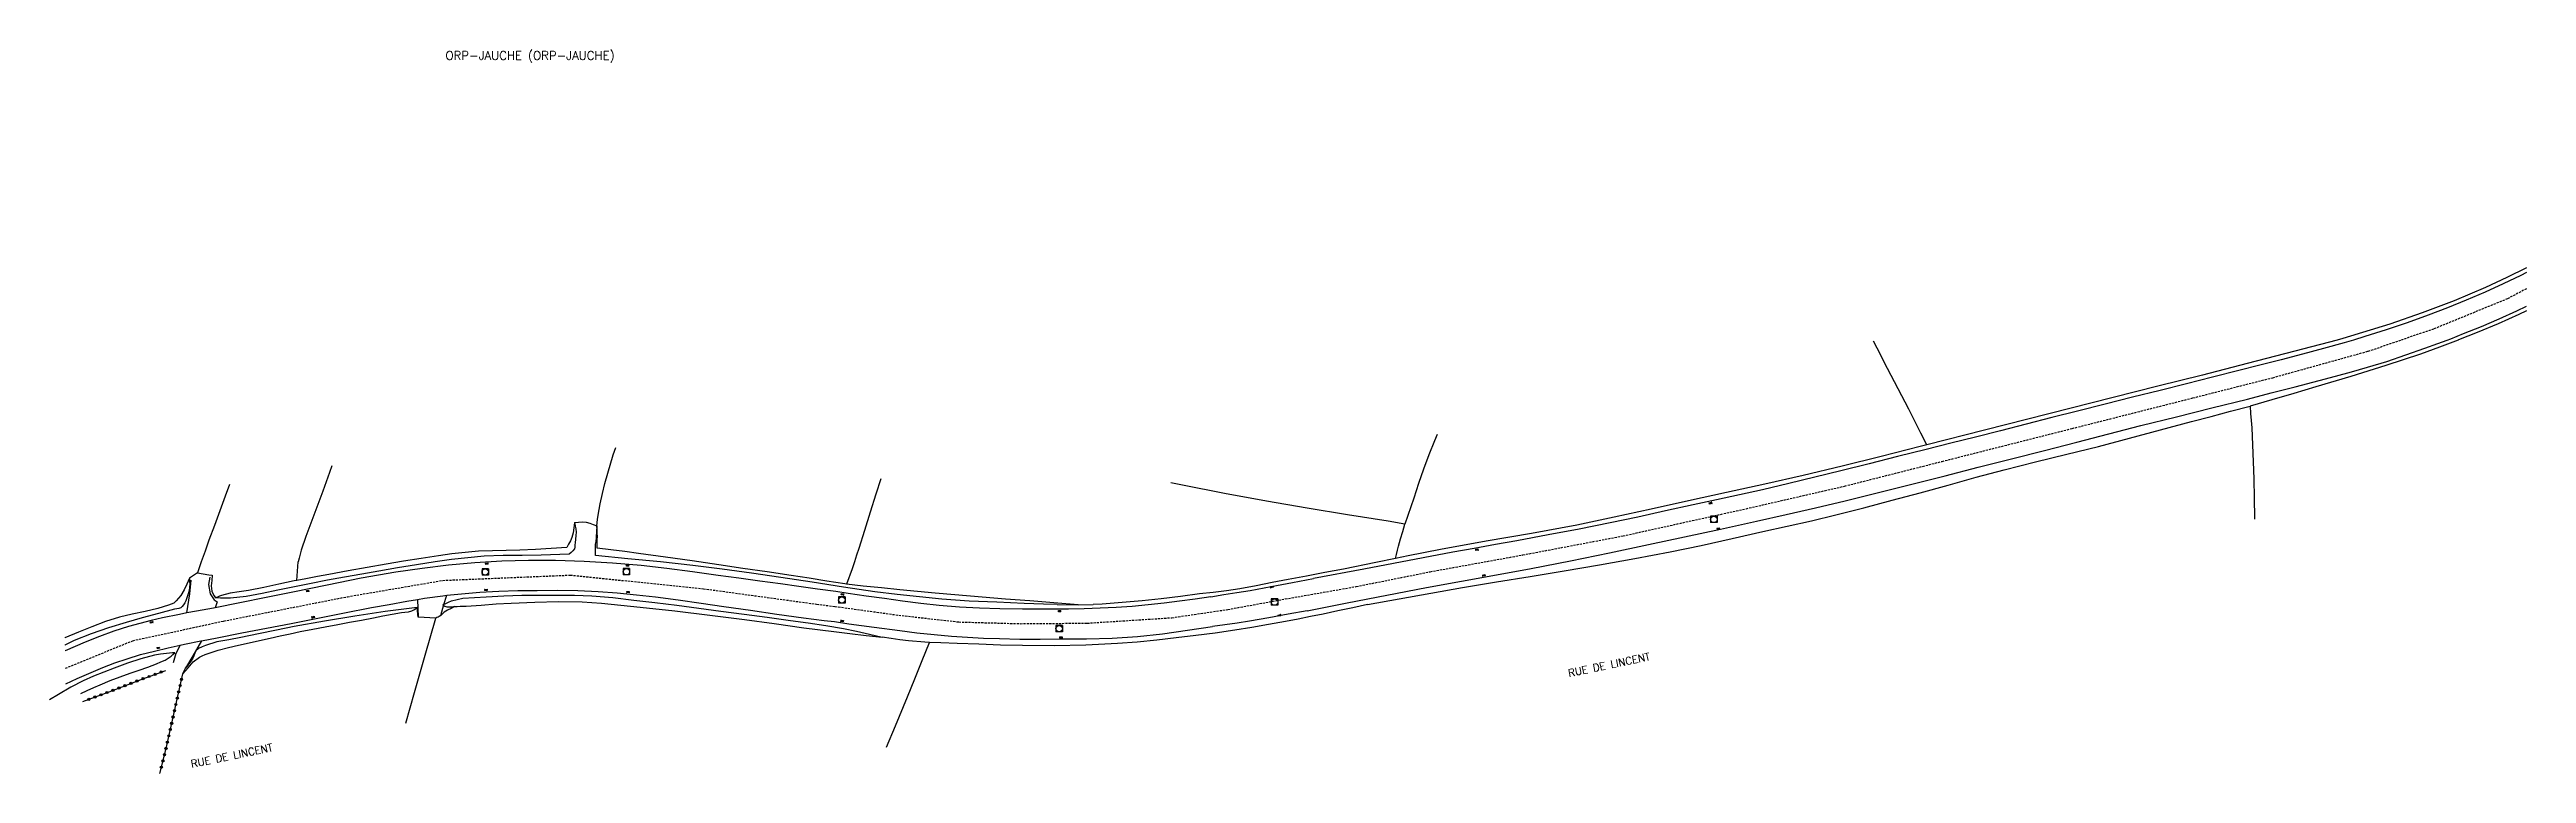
# Model space of a CAD drawing. Header units: millimetres. Extents: x 194066 to 195000, y 155070 to 156000.
# Drawn here: x 194423 to 195000, y 155070 to 155239 of the extents above; entities that cross this region are included whole.
import ezdxf
from ezdxf.enums import TextEntityAlignment as Align

# ---------------------------------------------------------------- set-up
doc = ezdxf.new("R2010")
doc.units = ezdxf.units.MM
doc.linetypes.add('DASHED', pattern=[0.75, 0.5, -0.25])
doc.layers.get('0').update_dxf_attribs({"linetype": 'CONTINUOUS'})
for name, color, linetype in [('W0001', 6, 'DASHED'), ('W0008', 7, 'CONTINUOUS'), ('W0017', 7, 'CONTINUOUS'), ('W0211', 2, 'CONTINUOUS'), ('W0214', 2, 'CONTINUOUS'), ('W0323', 7, 'CONTINUOUS'), ('W0330', 7, 'CONTINUOUS'), ('W0401', 7, 'CONTINUOUS'), ('W0420', 7, 'CONTINUOUS'), ('W0980', 7, 'CONTINUOUS'), ('W0989', 7, 'CONTINUOUS')]:
    doc.layers.add(name, color=color, linetype=linetype)
doc.styles.get("Standard").update_dxf_attribs({"font": 'romans.shx', "width": 0.85})

msp = doc.modelspace()

# ---------------------------------------------------------------- texts
at = {"layer": 'W0980'}
msp.add_text('ORP-JAUCHE (ORP-JAUCHE)', height=2, dxfattribs=at).set_placement((194534.98, 155237.11), align=Align.MIDDLE)
at = {"layer": 'W0989'}
for p in [(194776.98, 155092.54), (194456.15, 155071.39)]:
    msp.add_text('RUE DE LINCENT  ', height=1.75, rotation=11.7441, dxfattribs=at).set_placement(p)

# ---------------------------------------------------------------- blocks, each defined once
blk = doc.blocks.new('T420')
for p, q in [((0.75, 0.75), (-0.75, 0.75)), ((-0.75, 0.75), (-0.75, -0.75)), ((0.75, 0.75), (0.75, -0.75)), ((0.75, -0.75), (-0.75, -0.75))]:
    blk.add_line(p, q)
blk.add_ellipse((0, 0), major_axis=(-0.53, 0.53), ratio=1, start_param=3.926991, end_param=10.210176)
blk = doc.blocks.new('T401')
for p, q in [((-0.3, 0.3), (0, 0.3)), ((-0.3, -0.25), (-0.3, 0.3)), ((-0.3, 0.15), (0, 0.15)), ((-0.3, 0), (0, 0)), ((0, 0.3), (0, -0.25)), ((-0.3, -0.15), (0, -0.15)), ((-0.3, -0.25), (-0.3, -0.3)), ((-0.3, -0.3), (0, -0.3)), ((0, -0.3), (0, -0.25))]:
    blk.add_line(p, q)
blk = doc.blocks.new('t323o')
at = {"color": 0, "linetype": 'Continuous'}
for radius in [0.25, 0.15]:
    blk.add_circle((0, 0), radius, dxfattribs=at)

# ---------------------------------------------------------------- linework, layer by layer
at = {"layer": 'W0001'}
for points in [[(195000, 155182.94), (194995.57, 155180.6), (194978.35, 155173.55), (194970.81, 155171)], [(194426.77, 155094.59), (194442.43, 155100.99), (194463.57, 155105.56), (194492.4, 155111.23), (194514.67, 155115.03), (194544.33, 155116.26), (194575.35, 155113.09), (194601.71, 155109.49), (194606.02, 155108.96), (194620.87, 155106.92), (194634.83, 155105.35), (194649.15, 155104.95), (194664.74, 155105.07), (194684.48, 155106.34), (194697.52, 155108.26), (194710.88, 155110.7), (194727.43, 155113.6), (194744.66, 155117.05), (194766.24, 155120.96), (194789.57, 155125.39), (194818.23, 155131.72), (194841.16, 155136.98), (194863.9, 155142.74), (194894.16, 155150.4), (194922.31, 155157.52), (194940.89, 155162.23), (194963.15, 155168.41), (194970.81, 155171)]]:
    msp.add_lwpolyline(points, dxfattribs=at)
at = {"layer": 'W0008'}
for points in [[(195000, 155186.7), (194998.71, 155186.05), (194994.56, 155184.06), (194990.37, 155182.15), (194985.99, 155180.27), (194981.57, 155178.48), (194977.12, 155176.78), (194972.23, 155175.02), (194967.3, 155173.35), (194962.35, 155171.78), (194959.73, 155171)], [(194981.53, 155171), (194982.35, 155171.31), (194985.35, 155172.48), (194989.53, 155174.18), (194993.67, 155175.95), (194997.77, 155177.82), (195000, 155178.91)], [(194716.01, 155107.97), (194725.27, 155109.78), (194734.54, 155111.6), (194743.81, 155113.38), (194751.93, 155114.86), (194760.06, 155116.31), (194768.18, 155117.81), (194777.3, 155119.6), (194786.4, 155121.46), (194795.5, 155123.36), (194803.9, 155125.14), (194812.29, 155126.95), (194820.68, 155128.8), (194827.55, 155130.36), (194834.42, 155131.94), (194841.28, 155133.56), (194849.06, 155135.47), (194856.83, 155137.43), (194864.59, 155139.4), (194872.32, 155141.36), (194880.03, 155143.33), (194887.75, 155145.3), (194895.23, 155147.23), (194902.71, 155149.17), (194910.2, 155151.08), (194918.46, 155153.15), (194926.74, 155155.19), (194935, 155157.26), (194940.57, 155158.68), (194946.14, 155160.11), (194951.7, 155161.57), (194955.48, 155162.56), (194959.25, 155163.57), (194963, 155164.64), (194967.46, 155166.03), (194971.89, 155167.52), (194976.3, 155169.07), (194979.33, 155170.17), (194981.53, 155171)], [(194959.73, 155171), (194957.54, 155170.35), (194952.69, 155169), (194947.84, 155167.69), (194942.89, 155166.4), (194937.93, 155165.15), (194932.97, 155163.91), (194926.88, 155162.36), (194920.79, 155160.82), (194914.69, 155159.28), (194908.27, 155157.67), (194901.85, 155156.08), (194895.43, 155154.47), (194889.44, 155152.94), (194883.45, 155151.4), (194877.45, 155149.87), (194871.68, 155148.41), (194865.91, 155146.96), (194860.14, 155145.51), (194853.53, 155143.85), (194846.91, 155142.18), (194840.3, 155140.54), (194834.23, 155139.05), (194828.16, 155137.57), (194822.07, 155136.14), (194816.69, 155134.95), (194811.3, 155133.8), (194805.92, 155132.64), (194799.47, 155131.21), (194793.03, 155129.78), (194786.57, 155128.41), (194779.33, 155126.97), (194772.08, 155125.61), (194764.83, 155124.27), (194759.87, 155123.37), (194754.9, 155122.48), (194749.94, 155121.58), (194743.02, 155120.29), (194736.1, 155118.97), (194729.18, 155117.64), (194717.49, 155115.43)], [(194606.19, 155112.42), (194601.88, 155113.01), (194597.58, 155113.6), (194593.27, 155114.19), (194588.45, 155114.85), (194583.63, 155115.52), (194578.81, 155116.17), (194572.82, 155116.99), (194566.82, 155117.8), (194560.82, 155118.48), (194554.18, 155119.05), (194547.54, 155119.46), (194540.88, 155119.67), (194534.62, 155119.68), (194528.36, 155119.5), (194522.12, 155119.14), (194515.95, 155118.56), (194509.8, 155117.8), (194503.68, 155116.91), (194495.66, 155115.51), (194487.67, 155113.9), (194479.69, 155112.27), (194473.53, 155111.05), (194467.38, 155109.81), (194461.63, 155108.67), (194461.22, 155108.59), (194457.26, 155107.85), (194455.05, 155107.44), (194453.3, 155107.11), (194449.37, 155106.29), (194446.71, 155105.66), (194444.06, 155105), (194441.44, 155104.26), (194438.04, 155103.18), (194434.67, 155101.98), (194431.35, 155100.67), (194426.66, 155098.64), (194426.66, 155098.64), (194426.66, 155098.64), (194426.66, 155098.64)], [(194426.86, 155090.93), (194426.86, 155090.93), (194426.86, 155090.93), (194429.5, 155092.15), (194432.7, 155093.57), (194435.46, 155094.72), (194438.26, 155095.8), (194441.08, 155096.79), (194444.24, 155097.74), (194447.45, 155098.56), (194450.66, 155099.33), (194453.46, 155099.95), (194454.46, 155100.17), (194458.29, 155100.94), (194458.46, 155100.97), (194462.11, 155101.69), (194467.84, 155102.81), (194473.57, 155103.91), (194479.29, 155105.01), (194485.52, 155106.24), (194491.75, 155107.48), (194497.99, 155108.68), (194502.11, 155109.45), (194506.25, 155110.21), (194508.77, 155110.61), (194510.39, 155110.87), (194514.68, 155111.45), (194515.59, 155111.55), (194518.98, 155111.93), (194523.29, 155112.3), (194527.72, 155112.54), (194532.15, 155112.66), (194536.59, 155112.71), (194541.33, 155112.72), (194546.07, 155112.64), (194550.8, 155112.43), (194555.27, 155112.11), (194559.73, 155111.68), (194564.18, 155111.19), (194569.5, 155110.51), (194574.81, 155109.74), (194580.13, 155108.96), (194586.3, 155108.07), (194592.48, 155107.17), (194598.67, 155106.32), (194601.06, 155106.01), (194603.45, 155105.72), (194605.84, 155105.42)], [(194693.54, 155111.22), (194689.9, 155110.69), (194686.27, 155110.17), (194682.64, 155109.7), (194678.92, 155109.3), (194675.19, 155108.97), (194671.46, 155108.71), (194667.77, 155108.53), (194664.06, 155108.41), (194660.36, 155108.34), (194655.03, 155108.29), (194649.7, 155108.31), (194644.38, 155108.43), (194639.67, 155108.59), (194634.97, 155108.83), (194630.27, 155109.18), (194626.01, 155109.64), (194621.75, 155110.2), (194617.5, 155110.79), (194613.29, 155111.38), (194609.09, 155112), (194606.19, 155112.42)], [(194693.54, 155111.22), (194696.58, 155111.71), (194699.63, 155112.2), (194702.68, 155112.71), (194707.62, 155113.59), (194712.55, 155114.51), (194717.49, 155115.43)], [(194716.01, 155107.97), (194711.53, 155107.13), (194707.04, 155106.29), (194702.55, 155105.52), (194699.67, 155105.09), (194696.8, 155104.69), (194693.92, 155104.28)], [(194605.84, 155105.42), (194609.18, 155104.95), (194615.12, 155104.11), (194621.07, 155103.34), (194625.09, 155102.85), (194629.12, 155102.39), (194633.15, 155102.01), (194636.86, 155101.77), (194640.57, 155101.6), (194644.29, 155101.47), (194649.05, 155101.37), (194653.82, 155101.35), (194658.59, 155101.38), (194664.55, 155101.45), (194670.52, 155101.61), (194676.46, 155101.97), (194682.29, 155102.62), (194688.1, 155103.45), (194693.92, 155104.28)]]:
    msp.add_lwpolyline(points, dxfattribs=at)
at = {"layer": 'W0017'}
for points in [[(194455.05, 155107.44), (194455.75, 155111.9), (194456.03, 155115.08)], [(194460.38, 155115.77), (194460.03, 155114.05), (194460.41, 155111.88), (194461.39, 155110.47), (194462.04, 155110.07), (194461.63, 155108.67)], [(194508.77, 155110.61), (194508.91, 155106.43)], [(194514.17, 155106.86), (194514.91, 155109.42), (194515.59, 155111.55)], [(194458.46, 155100.97), (194456.42, 155097.46), (194454.74, 155094.57)], [(194453.46, 155099.95), (194452.48, 155097.97), (194451.8, 155095.82)]]:
    msp.add_lwpolyline(points, dxfattribs=at)
at = {"layer": 'W0211'}
for points in [[(194545.33, 155128.47), (194545.16, 155127.29), (194544.98, 155126.12), (194544.69, 155124.99), (194544.35, 155124.21), (194543.95, 155123.46), (194543.55, 155122.7)], [(194550.57, 155122.54), (194550.58, 155122.78), (194550.58, 155123.01), (194550.59, 155123.25), (194550.61, 155123.89), (194550.63, 155124.52), (194550.64, 155125.16), (194550.62, 155126), (194550.56, 155126.85), (194550.51, 155127.7)], [(194543.55, 155122.7), (194539.89, 155122.48), (194536.24, 155122.25), (194532.59, 155122.07), (194529.39, 155121.99), (194526.18, 155121.94), (194522.99, 155121.81), (194519.87, 155121.54), (194516.77, 155121.18), (194513.67, 155120.77), (194509.59, 155120.16), (194505.52, 155119.47), (194501.45, 155118.77), (194497.01, 155118.01), (194492.56, 155117.23), (194488.12, 155116.43), (194485.43, 155115.92), (194482.74, 155115.41), (194480.66, 155115.01), (194480.05, 155114.89), (194476.48, 155114.15), (194472.92, 155113.38), (194469.36, 155112.65), (194467.24, 155112.33), (194465.12, 155112.03), (194463.06, 155111.5), (194462.59, 155111.32), (194462.13, 155111.13), (194461.67, 155110.94)], [(194662.6, 155109.34), (194656.98, 155109.78), (194651.36, 155110.23), (194645.74, 155110.68), (194637.53, 155111.36), (194629.33, 155112.06), (194621.13, 155112.84), (194616.84, 155113.27), (194612.56, 155113.72), (194608.7, 155114.18), (194608.28, 155114.23), (194604.1, 155114.84), (194599.94, 155115.52), (194595.77, 155116.18), (194590.16, 155117.01), (194584.54, 155117.83), (194578.92, 155118.64), (194572.7, 155119.55), (194566.48, 155120.46), (194560.25, 155121.32), (194557.02, 155121.73), (194553.8, 155122.14), (194550.57, 155122.54)], [(194455.63, 155115.54), (194455, 155114.17), (194454.36, 155112.79), (194453.59, 155111.51), (194453.08, 155110.89), (194452.53, 155110.29), (194451.97, 155109.69), (194450.73, 155109.28), (194449.49, 155108.88), (194448.24, 155108.49), (194445.27, 155107.77), (194442.26, 155107.18), (194439.29, 155106.47), (194436.08, 155105.43), (194432.92, 155104.24), (194429.78, 155102.98), (194426.58, 155101.62), (194426.58, 155101.62), (194426.58, 155101.62), (194426.58, 155101.62)], [(194454.06, 155093.29), (194455.29, 155094.67), (194456.52, 155096.06), (194457.93, 155097.17), (194458.6, 155097.49), (194459.29, 155097.77), (194460, 155098.04), (194462.32, 155098.79), (194464.7, 155099.37), (194467.08, 155099.92), (194469.51, 155100.51), (194471.95, 155101.06), (194474.39, 155101.6), (194476.73, 155102.11), (194479.07, 155102.61), (194481.42, 155103.09), (194484.33, 155103.66), (194487.24, 155104.22), (194490.16, 155104.77), (194492.94, 155105.28), (194495.72, 155105.79), (194498.5, 155106.31), (194500.66, 155106.74), (194502.83, 155107.17), (194505, 155107.56), (194505.82, 155107.64), (194506.63, 155107.72), (194506.66, 155107.73), (194507.41, 155107.93), (194507.73, 155108.08), (194508.05, 155108.25), (194508.34, 155108.45), (194508.44, 155108.53), (194508.54, 155108.61), (194508.64, 155108.69)], [(194514.63, 155109.33), (194514.88, 155109.18), (194515.12, 155109.03), (194515.38, 155108.92), (194515.57, 155108.89), (194515.76, 155108.88), (194515.95, 155108.88), (194516.63, 155108.89), (194517.32, 155108.93), (194517.38, 155108.94), (194518, 155108.98), (194518.69, 155108.99), (194519.38, 155109), (194520.07, 155109.01), (194523.57, 155109.27), (194527.08, 155109.53), (194530.58, 155109.75), (194536.08, 155109.99), (194541.58, 155110.11), (194547.07, 155110.01), (194551.59, 155109.71), (194556.1, 155109.27), (194560.61, 155108.8), (194568.72, 155107.92), (194576.82, 155106.95), (194584.91, 155105.92), (194591.84, 155104.98), (194598.76, 155104), (194605.69, 155103.09), (194609.46, 155102.65), (194613.23, 155102.22), (194617, 155101.8)], [(194430.32, 155088.67), (194431.83, 155089.37), (194433.34, 155090.07), (194434.86, 155090.74), (194437.16, 155091.69), (194439.48, 155092.59), (194441.82, 155093.46), (194443.88, 155094.16), (194445.95, 155094.84), (194447.98, 155095.62), (194448.99, 155096.04), (194449.99, 155096.49), (194450.92, 155097.04), (194451.36, 155097.4), (194451.78, 155097.78), (194452.2, 155098.17)]]:
    msp.add_lwpolyline(points, dxfattribs=at)
at = {"layer": 'W0214'}
for points in [[(194545.33, 155128.47), (194545.47, 155127.74), (194545.48, 155127.64), (194545.6, 155127.01), (194545.67, 155126.28), (194545.65, 155125.46), (194545.56, 155124.63), (194545.46, 155123.81), (194545.43, 155123.3), (194545.4, 155122.8), (194545.28, 155122.34), (194544.96, 155121.9), (194544.52, 155121.53), (194544.09, 155121.15)], [(194550.18, 155120.82), (194550.21, 155122.12), (194550.24, 155123.42), (194550.26, 155123.84)], [(194550.51, 155127.7), (194550.26, 155123.84)], [(194544.09, 155121.15), (194541.92, 155121.06), (194539.75, 155120.97), (194537.58, 155120.9), (194533.14, 155120.84), (194528.71, 155120.82), (194524.28, 155120.65), (194520.48, 155120.31), (194516.68, 155119.86), (194512.89, 155119.35), (194508.49, 155118.67), (194504.1, 155117.92), (194499.72, 155117.15), (194495.74, 155116.47), (194491.77, 155115.78), (194487.8, 155115.06), (194483.94, 155114.31), (194480.09, 155113.52), (194476.23, 155112.77), (194472.55, 155112), (194468.87, 155111.26), (194465.16, 155110.88), (194464, 155110.88), (194462.83, 155110.91), (194461.67, 155110.94)], [(194657.75, 155109.39), (194654.56, 155109.5), (194650.05, 155109.68), (194643.66, 155109.92), (194637.26, 155110.22), (194630.88, 155110.66), (194625.67, 155111.16), (194620.46, 155111.75), (194615.26, 155112.4), (194607.97, 155113.44), (194600.69, 155114.59), (194593.41, 155115.7), (194586.57, 155116.68), (194579.72, 155117.63), (194572.87, 155118.5), (194565.31, 155119.33), (194557.74, 155120.08), (194550.18, 155120.82)], [(194455.63, 155115.54), (194455.66, 155114.85), (194455.69, 155114.15), (194455.67, 155113.46), (194455.54, 155112.69), (194455.33, 155111.93), (194455.1, 155111.19), (194454.94, 155110.71), (194454.76, 155110.24), (194454.54, 155109.79), (194454.27, 155109.35), (194453.96, 155108.93), (194453.59, 155108.62), (194453.15, 155108.46), (194452.65, 155108.39), (194452.15, 155108.33), (194448.38, 155107.33), (194444.6, 155106.32), (194440.85, 155105.23), (194436.78, 155103.96), (194432.75, 155102.58), (194428.8, 155101), (194426.62, 155099.98), (194426.62, 155099.98), (194426.62, 155099.98), (194426.62, 155099.98)], [(194508.64, 155108.69), (194506.15, 155108.38), (194503.67, 155108.07), (194501.18, 155107.75), (194494.12, 155106.71), (194487.07, 155105.55), (194480.04, 155104.27), (194475.88, 155103.45), (194471.73, 155102.59), (194467.58, 155101.7), (194464.8, 155101.22), (194462.02, 155100.73), (194459.39, 155099.86), (194458.57, 155099.52), (194457.76, 155099.14), (194457.12, 155098.61), (194456.84, 155098.09), (194456.65, 155097.49), (194456.42, 155096.92), (194455.96, 155096.22), (194455.44, 155095.56), (194454.91, 155094.9)], [(194514.63, 155109.33), (194515.31, 155109.64), (194515.98, 155109.96), (194516.67, 155110.24), (194519.29, 155110.85), (194522.02, 155111.07), (194524.75, 155111.21), (194528.88, 155111.45), (194533.02, 155111.55), (194537.15, 155111.58), (194541.23, 155111.59), (194545.31, 155111.55), (194549.39, 155111.4), (194554.28, 155111.01), (194559.16, 155110.46), (194564.04, 155109.87), (194569.17, 155109.22), (194574.29, 155108.53), (194579.41, 155107.84), (194584.81, 155107.14), (194590.21, 155106.45), (194595.61, 155105.71), (194599.75, 155105.14), (194603.89, 155104.54), (194608.01, 155103.82), (194611.01, 155103.19), (194614.01, 155102.49), (194617, 155101.8)], [(194657.75, 155109.39), (194662.6, 155109.34)], [(194452.2, 155098.17), (194452.02, 155098.15), (194451.84, 155098.14), (194451.66, 155098.13), (194450.27, 155098), (194448.88, 155097.82), (194447.5, 155097.6), (194444.33, 155096.8), (194441.21, 155095.72), (194438.12, 155094.56), (194435.68, 155093.66), (194433.27, 155092.7), (194430.89, 155091.66), (194427.98, 155090.14), (194425.15, 155088.47), (194423.03, 155087.19)], [(194454.06, 155093.29), (194454.74, 155094.57), (194454.91, 155094.9)]]:
    msp.add_lwpolyline(points, dxfattribs=at)
at = {"layer": 'W0323'}
for points in [[(194430.8, 155086.81), (194437.54, 155089.33), (194444.8, 155092.14), (194450.15, 155094.07)], [(194448.72, 155070.07), (194450.17, 155075.9), (194454.06, 155093.29)]]:
    msp.add_lwpolyline(points, dxfattribs=at)
at = {"layer": 'W0330'}
for points in [[(195000, 155187.81), (194995.42, 155185.54), (194990.44, 155183.23), (194983.13, 155180.14), (194975.69, 155177.33), (194968.19, 155174.71), (194957.2, 155171.35), (194955.89, 155171)], [(195000, 155177.79), (194998.22, 155176.94), (194993.38, 155174.8), (194988.5, 155172.75), (194984.14, 155171.01), (194984.12, 155171)], [(194955.89, 155171), (194946.08, 155168.4), (194934.93, 155165.54), (194924.54, 155162.85), (194914.12, 155160.24), (194903.7, 155157.63), (194888.73, 155153.8), (194873.75, 155149.97), (194860.3, 155146.56), (194858.76, 155146.17), (194849.69, 155143.89), (194840.61, 155141.61), (194831.51, 155139.42), (194822.61, 155137.4), (194813.69, 155135.46), (194804.77, 155133.53), (194796.13, 155131.62), (194787.48, 155129.73), (194778.82, 155127.92), (194768.25, 155125.97), (194757.65, 155124.14), (194747.07, 155122.23), (194739.51, 155120.73), (194736.58, 155120.13), (194731.96, 155119.18), (194724.41, 155117.63)], [(194860.3, 155146.56), (194858.91, 155149.34), (194857.52, 155152.11), (194856.11, 155154.89), (194853.67, 155159.64), (194851.2, 155164.39), (194848.72, 155169.13), (194847.89, 155170.72)], [(194984.12, 155171), (194979.74, 155169.34), (194975.32, 155167.74), (194967.23, 155165.03), (194959.07, 155162.53), (194950.9, 155160.09), (194945.81, 155158.57), (194940.72, 155157.08), (194935.62, 155155.59)], [(194730.02, 155109.43), (194737.4, 155110.75), (194744.79, 155112.08), (194752.17, 155113.37), (194760.06, 155114.68), (194767.95, 155115.96), (194775.83, 155117.26), (194784.08, 155118.66), (194792.32, 155120.09), (194800.53, 155121.64), (194807.76, 155123.15), (194814.96, 155124.75), (194822.16, 155126.38), (194827.81, 155127.64), (194833.46, 155128.93), (194839.1, 155130.27), (194845.67, 155131.93), (194852.23, 155133.68), (194858.78, 155135.45), (194865.29, 155137.23), (194871.8, 155139.04), (194878.33, 155140.8), (194885.64, 155142.64), (194892.97, 155144.41), (194900.29, 155146.23), (194907.53, 155148.14), (194914.76, 155150.09), (194921.99, 155152.03), (194926.53, 155153.22), (194931.08, 155154.4), (194935.62, 155155.59), (194935.75, 155153.9), (194935.88, 155152.22), (194935.99, 155150.53), (194936.21, 155146.59), (194936.37, 155142.65), (194936.5, 155138.7), (194936.6, 155134.15), (194936.64, 155129.59), (194936.65, 155129.29)], [(194746.27, 155149.02), (194745.64, 155147.53), (194744.33, 155144.29), (194743.11, 155140.94), (194741.95, 155137.56), (194740.8, 155134.18), (194740.1, 155132.17), (194739.41, 155130.16), (194738.72, 155128.15)], [(194488.82, 155141.74), (194488.24, 155140.17), (194486.66, 155135.82), (194485.08, 155131.48), (194483.89, 155128.34), (194482.7, 155125.21), (194481.65, 155122.03), (194481.4, 155121.13), (194481.16, 155120.22), (194480.92, 155119.32)], [(194550.68, 155129.19), (194550.82, 155130.18), (194551.04, 155131.53), (194551.29, 155132.87), (194551.81, 155135.25), (194552.41, 155137.61), (194553.05, 155139.97), (194554.34, 155144.23), (194554.92, 155146)], [(194464.97, 155137.34), (194463.98, 155134.65), (194462.7, 155131.22), (194461.42, 155127.79), (194460.16, 155124.36), (194459.27, 155121.85), (194458.38, 155119.33), (194457.49, 155116.81), (194455.63, 155115.54)], [(194616.65, 155138.71), (194615.48, 155135.08), (194614.18, 155130.89), (194612.89, 155126.68), (194611.57, 155122.49), (194611.04, 155120.91), (194610.51, 155119.33), (194609.98, 155117.75), (194608.7, 155114.18)], [(194734.87, 155128.8), (194725.41, 155130.33), (194715.95, 155131.86), (194706.51, 155133.47), (194696.73, 155135.29), (194686.96, 155137.2), (194684.21, 155137.74)], [(194545.33, 155128.47), (194546.23, 155128.55), (194547.13, 155128.63), (194548.01, 155128.6), (194548.85, 155128.37), (194549.68, 155128.04), (194550.51, 155127.7)], [(194550.51, 155127.7), (194550.68, 155129.19)], [(194736.58, 155120.13), (194736.82, 155121.08), (194737.05, 155122.03), (194737.29, 155122.98), (194737.76, 155124.7), (194738.24, 155126.43), (194738.72, 155128.15), (194734.87, 155128.8)], [(194480.66, 155115.01), (194480.92, 155119.32)], [(194457.49, 155116.81), (194460.17, 155116.36), (194460.91, 155116.24)], [(194460.91, 155116.24), (194460.8, 155114.99), (194460.69, 155113.73), (194460.85, 155112.53), (194461.08, 155111.99), (194461.38, 155111.47), (194461.67, 155110.94)], [(194724.41, 155117.63), (194720.12, 155116.84), (194715.83, 155116.04), (194711.54, 155115.24), (194707.8, 155114.5), (194704.07, 155113.74), (194700.31, 155113.07), (194697.19, 155112.63), (194694.05, 155112.24), (194690.92, 155111.86), (194686.46, 155111.29), (194682, 155110.74), (194677.54, 155110.27), (194672.89, 155109.85), (194668.24, 155109.52), (194666.16, 155109.44)], [(194512.99, 155106.26), (194508.91, 155106.43), (194508.64, 155108.69)], [(194517.38, 155108.94), (194516.56, 155108.52), (194515.74, 155108.1), (194514.97, 155107.61), (194514.59, 155107.26), (194514.22, 155106.9), (194514.17, 155106.86), (194513.81, 155106.59), (194513.55, 155106.47), (194513.27, 155106.36), (194512.99, 155106.26)], [(194730.02, 155109.43), (194726.58, 155108.67), (194723.14, 155107.92), (194719.7, 155107.18), (194716.79, 155106.6), (194713.88, 155106.03), (194710.96, 155105.48), (194707.01, 155104.75), (194703.06, 155104.05), (194699.1, 155103.4), (194694.57, 155102.75), (194690.03, 155102.17), (194685.48, 155101.63), (194680.93, 155101.13), (194676.38, 155100.67), (194671.82, 155100.31), (194664.44, 155099.94), (194657.05, 155099.81), (194649.66, 155099.84), (194644.58, 155099.95), (194639.5, 155100.14), (194634.43, 155100.36), (194630.66, 155100.48), (194628.02, 155100.59), (194626.89, 155100.63), (194623.14, 155100.92), (194621.09, 155101.19), (194619.05, 155101.49), (194617, 155101.8)], [(194662.6, 155109.34), (194666.16, 155109.44)], [(194506.03, 155081.82), (194508.08, 155088.92), (194510.54, 155097.59), (194512.99, 155106.26)], [(194618, 155076.18), (194620.09, 155081.13), (194622.91, 155087.91), (194624.62, 155092.13), (194626.32, 155096.36), (194628.02, 155100.59)]]:
    msp.add_lwpolyline(points, dxfattribs=at)

# ---------------------------------------------------------------- block references
at = {"layer": 'W0323'}
for p, rotation in [((194436.42, 155088.91), 20.47864878047638), ((194437.82, 155089.44), 21.13470120661435), ((194439.22, 155089.98), 21.13470120661435), ((194440.62, 155090.52), 21.13470120661435), ((194442.02, 155091.06), 21.13470120661435), ((194443.42, 155091.6), 21.13470120661435), ((194444.82, 155092.14), 19.92203096089831), ((194446.23, 155092.65), 19.92203096089831), ((194447.64, 155093.16), 19.92203096089831), ((194449.05, 155093.68), 19.92203096089831), ((194453.12, 155089.07), 77.36966846796045), ((194453.45, 155090.54), 77.36966846796045), ((194453.77, 155092), 77.36966846796045), ((194432.2, 155087.34), 20.47864878047638), ((194433.61, 155087.86), 20.47864878047638), ((194435.01, 155088.39), 20.47864878047638), ((194451.81, 155083.22), 77.36966846796045), ((194452.13, 155084.68), 77.36966846796045), ((194452.46, 155086.14), 77.36966846796045), ((194452.79, 155087.61), 77.36966846796045), ((194450.49, 155077.36), 77.36966846796045), ((194450.82, 155078.83), 77.36966846796045), ((194451.15, 155080.29), 77.36966846796045), ((194451.48, 155081.75), 77.36966846796045), ((194449.44, 155072.99), 76.08025405464952), ((194449.81, 155074.44), 76.08025405464952), ((194450.17, 155075.9), 76.08025405464952), ((194449.08, 155071.53), 76.08025405464952)]:
    msp.add_blockref('t323o', p, dxfattribs=dict(at, rotation=rotation))
at = {"layer": 'W0401'}
for p, rotation in [((194809.94, 155133.17), 102.1092963377836), ((194811.74, 155126.92), 282.1698168227863), ((194524.91, 155119.08), 93.3621735960718), ((194557.73, 155118.64), 85.07983156700097), ((194755.55, 155122.33), 100.1087066091302), ((194483.17, 155112.71), 101.5402322968949), ((194524.69, 155112.65), 273.1296311543567), ((194557.74, 155112.15), 264.4917777789867), ((194707.76, 155113.36), 280.5958407096919), ((194757.14, 155116.03), 280.0919844848092), ((194484.42, 155106.31), 281.2232277359034), ((194607.78, 155111.91), 81.67623902055689), ((194658.32, 155108), 90.59135709509438), ((194709.53, 155107.02), 100.5710830951834), ((194446.78, 155105.42), 103.1960067554893), ((194607.61, 155105.42), 261.9729952583828), ((194658.58, 155101.55), 270.3724408807735), ((194448.37, 155099.15), 283.4768486525491)]:
    msp.add_blockref('T401', p, dxfattribs=dict(at, rotation=rotation))
at = {"layer": 'W0420', "rotation": 359.9999899820874}
for p in [(194810.72, 155129.22), (194524.53, 155116.98), (194557.41, 155117.05), (194607.59, 155110.46), (194708.38, 155109.97), (194658.2, 155103.79)]:
    msp.add_blockref('T420', p, dxfattribs=at)

msp.set_redraw_order([(e.dxf.handle, doc.entitydb.next_handle()) for e in msp.query("TEXT MTEXT ATTDEF DIMENSION ARC_DIMENSION")])  # texts and dimensions are drawn at this point

doc.saveas('drawing.dxf')
